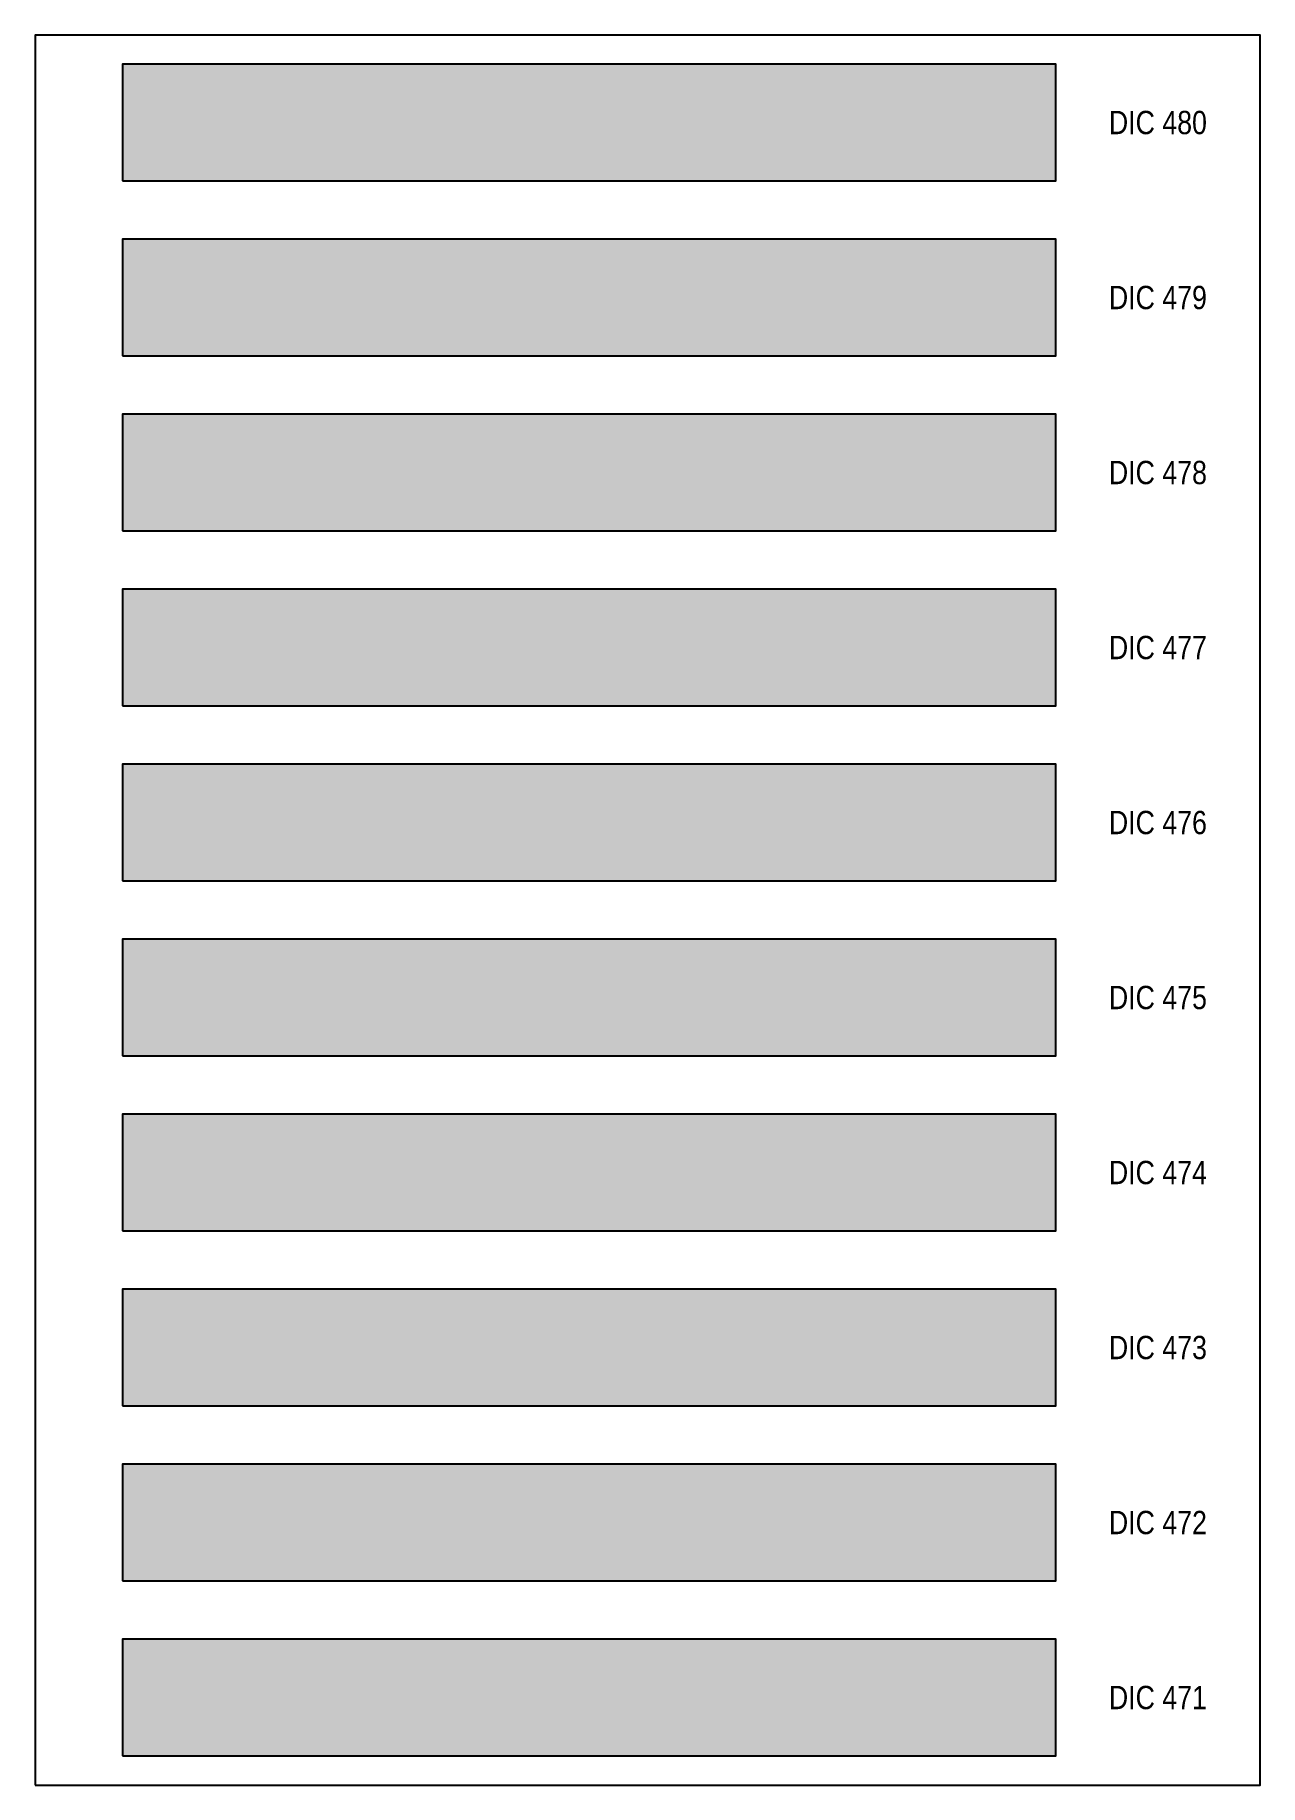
# Model space of a CAD drawing. Header units: millimetres. Extents: x -813692 to 807431, y 0 to 1813163.
# Drawn here: x 0 to 210, y 14100 to 14400 of the extents above; entities that cross this region are included whole.
import ezdxf
from ezdxf.enums import TextEntityAlignment as Align

# ---------------------------------------------------------------- set-up
doc = ezdxf.new("R2010")
doc.units = ezdxf.units.MM
doc.styles.get("Standard").update_dxf_attribs({"font": 'ARIALN.TTF'})

msp = doc.modelspace()

# ---------------------------------------------------------------- texts
at = {"layer": 'Defpoints', "color": 7, "ltscale": 100}
for s, p in [('DIC 480', (192.5, 14385)), ('DIC 479', (192.5, 14355)), ('DIC 478', (192.5, 14325)), ('DIC 477', (192.5, 14295)), ('DIC 476', (192.5, 14265)), ('DIC 475', (192.5, 14235)), ('DIC 474', (192.5, 14205)), ('DIC 473', (192.5, 14175)), ('DIC 472', (192.5, 14145)), ('DIC 471', (192.5, 14115))]:
    msp.add_text(s, height=4, dxfattribs=at).set_placement(p, align=Align.MIDDLE)

# ---------------------------------------------------------------- hatches: boundary and pattern name
at = {"layer": 'Defpoints', "ltscale": 100, "true_color": 0xd67a8f}
msp.add_hatch(color=233, dxfattribs=at).paths.add_polyline_path([(15, 14375), (175, 14375), (175, 14395), (15, 14395)])
at = {"layer": 'Defpoints', "ltscale": 100, "true_color": 0xba688e}
msp.add_hatch(color=233, dxfattribs=at).paths.add_polyline_path([(15, 14345), (175, 14345), (175, 14365), (15, 14365)])
at = {"layer": 'Defpoints', "ltscale": 100, "true_color": 0xd998a4}
msp.add_hatch(color=241, dxfattribs=at).paths.add_polyline_path([(15, 14315), (175, 14315), (175, 14335), (15, 14335)])
at = {"layer": 'Defpoints', "ltscale": 100, "true_color": 0xecb8a8}
msp.add_hatch(color=31, dxfattribs=at).paths.add_polyline_path([(15, 14285), (175, 14285), (175, 14305), (15, 14305)])
at = {"layer": 'Defpoints', "ltscale": 100, "true_color": 0xb07b82}
msp.add_hatch(color=243, dxfattribs=at).paths.add_polyline_path([(15, 14255), (175, 14255), (175, 14275), (15, 14275)])
at = {"layer": 'Defpoints', "ltscale": 100, "true_color": 0x9f6774}
msp.add_hatch(color=235, dxfattribs=at).paths.add_polyline_path([(15, 14225), (175, 14225), (175, 14245), (15, 14245)])
at = {"layer": 'Defpoints', "ltscale": 100, "true_color": 0x946e7d}
msp.add_hatch(color=8, dxfattribs=at).paths.add_polyline_path([(15, 14195), (175, 14195), (175, 14215), (15, 14215)])
at = {"layer": 'Defpoints', "ltscale": 100, "true_color": 0xa77481}
msp.add_hatch(color=252, dxfattribs=at).paths.add_polyline_path([(15, 14165), (175, 14165), (175, 14185), (15, 14185)])
at = {"layer": 'Defpoints', "ltscale": 100, "true_color": 0xbe8692}
msp.add_hatch(color=233, dxfattribs=at).paths.add_polyline_path([(15, 14135), (175, 14135), (175, 14155), (15, 14155)])
at = {"layer": 'Defpoints', "ltscale": 100, "true_color": 0xb2948f}
msp.add_hatch(color=253, dxfattribs=at).paths.add_polyline_path([(15, 14105), (175, 14105), (175, 14125), (15, 14125)])

# ---------------------------------------------------------------- linework, layer by layer
at = {"layer": 'Defpoints', "color": 7, "ltscale": 100}
msp.add_lwpolyline([(0, 14100), (210, 14100), (210, 14400), (0, 14400)], close=True, dxfattribs=at)
msp.add_lwpolyline([(0, 14100), (210, 14100), (210, 14400), (0, 14400)], close=True, dxfattribs=at)
at = {"layer": 'Defpoints', "color": 233, "ltscale": 100, "true_color": 0xd67a8f}
msp.add_lwpolyline([(15, 14375), (175, 14375), (175, 14395), (15, 14395)], close=True, dxfattribs=at)
at = {"layer": 'Defpoints', "color": 233, "ltscale": 100, "true_color": 0xba688e}
msp.add_lwpolyline([(15, 14345), (175, 14345), (175, 14365), (15, 14365)], close=True, dxfattribs=at)
at = {"layer": 'Defpoints', "color": 241, "ltscale": 100, "true_color": 0xd998a4}
msp.add_lwpolyline([(15, 14315), (175, 14315), (175, 14335), (15, 14335)], close=True, dxfattribs=at)
at = {"layer": 'Defpoints', "color": 31, "ltscale": 100, "true_color": 0xecb8a8}
msp.add_lwpolyline([(15, 14285), (175, 14285), (175, 14305), (15, 14305)], close=True, dxfattribs=at)
at = {"layer": 'Defpoints', "color": 243, "ltscale": 100, "true_color": 0xb07b82}
msp.add_lwpolyline([(15, 14255), (175, 14255), (175, 14275), (15, 14275)], close=True, dxfattribs=at)
at = {"layer": 'Defpoints', "color": 235, "ltscale": 100, "true_color": 0x9f6774}
msp.add_lwpolyline([(15, 14225), (175, 14225), (175, 14245), (15, 14245)], close=True, dxfattribs=at)
at = {"layer": 'Defpoints', "color": 8, "ltscale": 100, "true_color": 0x946e7d}
msp.add_lwpolyline([(15, 14195), (175, 14195), (175, 14215), (15, 14215)], close=True, dxfattribs=at)
at = {"layer": 'Defpoints', "color": 252, "ltscale": 100, "true_color": 0xa77481}
msp.add_lwpolyline([(15, 14165), (175, 14165), (175, 14185), (15, 14185)], close=True, dxfattribs=at)
at = {"layer": 'Defpoints', "color": 233, "ltscale": 100, "true_color": 0xbe8692}
msp.add_lwpolyline([(15, 14135), (175, 14135), (175, 14155), (15, 14155)], close=True, dxfattribs=at)
at = {"layer": 'Defpoints', "color": 253, "ltscale": 100, "true_color": 0xb2948f}
msp.add_lwpolyline([(15, 14105), (175, 14105), (175, 14125), (15, 14125)], close=True, dxfattribs=at)

msp.set_redraw_order([(e.dxf.handle, doc.entitydb.next_handle()) for e in msp.query("TEXT MTEXT ATTDEF DIMENSION ARC_DIMENSION")])  # texts and dimensions are drawn at this point

doc.saveas('drawing.dxf')
